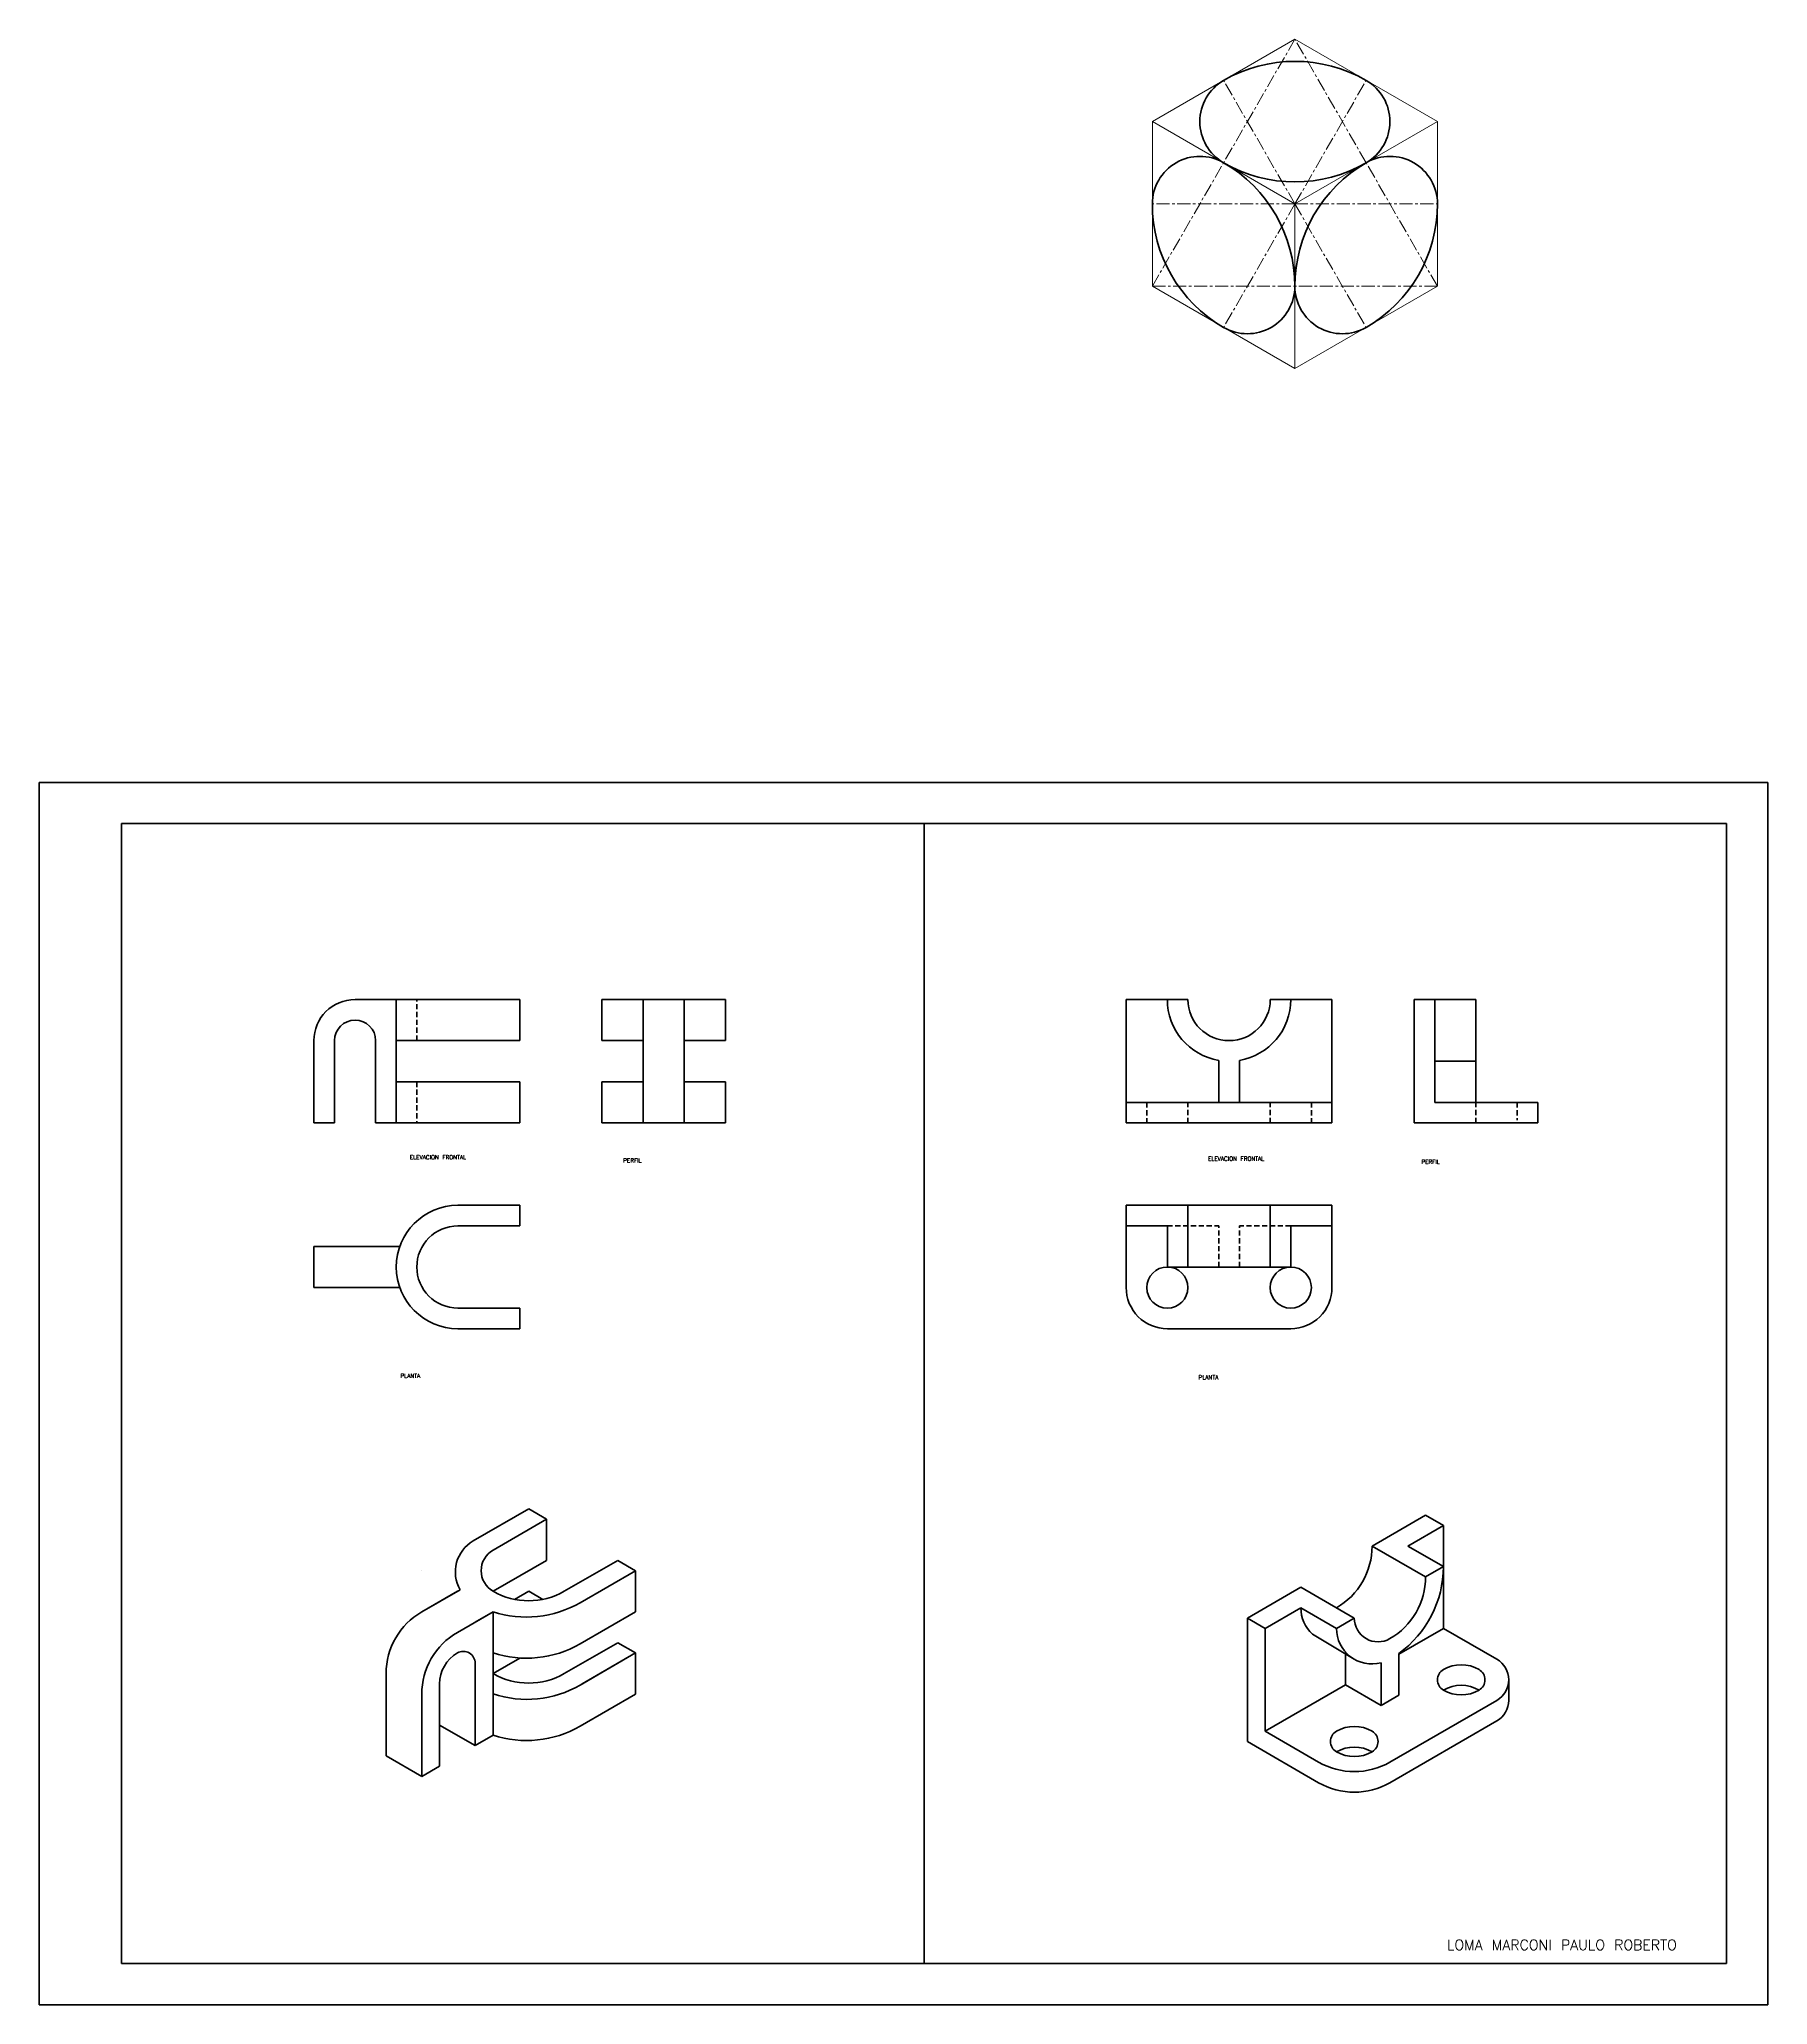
# Model space of a CAD drawing. Header units: millimetres. Extents: x -610 to 6844, y -355 to 774.
# Drawn here: x 0 to 420, y 0 to 477.6 of the extents above; entities that cross this region are included whole.
import ezdxf

# ---------------------------------------------------------------- set-up
doc = ezdxf.new("R2010")
doc.units = ezdxf.units.MM
doc.header["$LTSCALE"] = 0.1
doc.linetypes.add('CENTER', pattern=[50.8, 31.75, -6.35, 6.35, -6.35])
doc.linetypes.add('DASHED', pattern=[19.05, 12.7, -6.35])
for name, color, linetype, lineweight in [('EJES', 1, 'CENTER', 20), ('L1', 2, 'Continuous', 20), ('L2', 4, 'Continuous', 35), ('SEG', 3, 'DASHED', 35)]:
    doc.layers.add(name, color=color, linetype=linetype, lineweight=lineweight)
doc.styles.get("Standard").update_dxf_attribs({"font": 'txt.shx', "height": 1})

msp = doc.modelspace()

# ---------------------------------------------------------------- linework, layer by layer
at = {"layer": 'EJES'}
for p, q in [((305.108, 477.551), (287.788, 447.551)), ((322.429, 447.551), (305.108, 477.551)), ((305.108, 437.551), (287.788, 467.551)), ((305.108, 437.551), (322.429, 467.551)), ((270.467, 417.551), (287.788, 447.551)), ((339.749, 417.551), (322.429, 447.551)), ((305.108, 437.551), (270.467, 437.551)), ((305.108, 437.551), (287.788, 407.551)), ((305.108, 437.551), (339.749, 437.551)), ((305.108, 437.551), (322.429, 407.551)), ((270.467, 417.551), (305.108, 417.551)), ((339.749, 417.551), (305.108, 417.551))]:
    msp.add_line(p, q, dxfattribs=at)
at = {"layer": 'L1'}
for p, q in [((270.467, 457.551), (305.108, 477.551)), ((305.108, 477.551), (339.749, 457.551)), ((305.108, 437.551), (270.467, 457.551)), ((270.467, 457.551), (270.467, 417.551)), ((305.108, 437.551), (270.467, 457.551)), ((339.749, 457.551), (305.108, 437.551)), ((339.749, 417.551), (339.749, 457.551)), ((305.108, 397.551), (305.108, 437.551)), ((270.467, 417.551), (305.108, 397.551)), ((270.467, 417.551), (305.108, 397.551)), ((305.108, 397.551), (339.749, 417.551))]:
    msp.add_line(p, q, dxfattribs=at)
at = {"layer": 'L2'}
for p, q in [((420, 297), (0, 297)), ((0, 297), (0, 0)), ((420, 0), (420, 297)), ((410, 287), (20, 287)), ((20, 287), (20, 10)), ((215, 287), (215, 10)), ((410, 10), (410, 287)), ((116.732, 244.242), (76.732, 244.242)), ((86.732, 214.242), (86.732, 244.242)), ((116.732, 234.242), (116.732, 244.242)), ((166.732, 244.242), (136.732, 244.242)), ((136.732, 244.242), (136.732, 234.242)), ((146.732, 214.242), (146.732, 244.242)), ((156.732, 244.242), (156.732, 214.242)), ((166.732, 234.242), (166.732, 244.242)), ((264.112, 244.242), (264.112, 214.242)), ((264.112, 244.242), (279.112, 244.242)), ((314.112, 244.242), (299.112, 244.242)), ((314.112, 214.242), (314.112, 244.242)), ((349.112, 244.242), (334.112, 244.242)), ((334.112, 244.242), (334.112, 214.242)), ((339.112, 219.242), (339.112, 244.242)), ((349.112, 229.242), (349.112, 244.242)), ((66.732, 234.242), (66.732, 214.242)), ((71.732, 214.242), (71.732, 234.242)), ((81.732, 234.242), (81.732, 214.242)), ((81.732, 234.242), (81.732, 234.242)), ((116.732, 234.242), (86.732, 234.242)), ((146.732, 234.242), (136.732, 234.242)), ((166.732, 234.242), (156.732, 234.242)), ((286.612, 219.242), (286.612, 229.452)), ((291.612, 229.452), (291.612, 219.242)), ((339.112, 229.242), (349.112, 229.242)), ((349.112, 229.242), (349.112, 219.242)), ((86.732, 224.242), (116.732, 224.242)), ((116.732, 224.242), (116.732, 214.242)), ((136.732, 224.242), (146.732, 224.242)), ((136.732, 214.242), (136.732, 224.242)), ((166.732, 224.242), (156.732, 224.242)), ((166.732, 224.242), (166.732, 214.242)), ((264.112, 219.242), (314.112, 219.242)), ((339.112, 219.242), (364.112, 219.242)), ((364.112, 214.242), (364.112, 219.242)), ((66.732, 214.242), (71.732, 214.242)), ((81.732, 214.242), (86.732, 214.242)), ((86.732, 214.242), (116.732, 214.242)), ((136.732, 214.242), (166.732, 214.242)), ((264.112, 214.242), (314.112, 214.242)), ((334.112, 214.242), (364.112, 214.242)), ((116.732, 194.242), (101.732, 194.242)), ((116.732, 194.242), (116.732, 189.242)), ((264.112, 174.242), (264.112, 194.242)), ((264.112, 194.242), (279.112, 194.242)), ((279.112, 194.242), (279.112, 179.242)), ((299.112, 194.242), (279.112, 194.242)), ((314.112, 194.242), (299.112, 194.242)), ((299.112, 194.242), (299.112, 179.242)), ((314.112, 194.242), (314.112, 174.242)), ((116.732, 189.242), (101.732, 189.242)), ((274.112, 189.242), (264.112, 189.242)), ((274.112, 179.242), (274.112, 189.242)), ((304.112, 179.242), (304.112, 189.242)), ((304.112, 189.242), (314.112, 189.242)), ((87.59, 184.242), (66.732, 184.242)), ((66.732, 174.242), (66.732, 184.242)), ((279.112, 179.242), (274.112, 179.242)), ((279.112, 179.242), (299.112, 179.242)), ((299.112, 179.242), (304.112, 179.242)), ((66.732, 174.242), (87.59, 174.242)), ((101.732, 169.242), (116.732, 169.242)), ((116.732, 164.242), (116.732, 169.242)), ((101.732, 164.242), (116.732, 164.242)), ((304.112, 164.242), (274.112, 164.242)), ((105.43, 112.67), (118.919, 120.457)), ((118.919, 120.457), (123.249, 117.957)), ((123.249, 117.957), (110.258, 110.457)), ((123.249, 117.957), (123.249, 107.957)), ((323.871, 111.442), (336.861, 118.942)), ((332.531, 111.442), (341.191, 116.442)), ((341.191, 116.442), (336.861, 118.942)), ((341.191, 91.442), (341.191, 116.442)), ((336.861, 103.942), (323.871, 111.442)), ((341.191, 106.442), (332.531, 111.442)), ((92.938, 105.457), (92.938, 105.457)), ((123.249, 107.957), (110.258, 100.457)), ((123.249, 107.957), (110.258, 100.457)), ((140.569, 107.957), (127.579, 100.457)), ((131.411, 97.67), (144.899, 105.457)), ((144.899, 105.457), (140.569, 107.957)), ((144.899, 105.457), (144.899, 95.457)), ((336.861, 103.942), (341.191, 106.442)), ((341.191, 91.442), (341.191, 106.442)), ((102.26, 100.84), (92.938, 95.457)), ((92.938, 95.457), (101.598, 100.457)), ((115.492, 98.479), (118.919, 100.457)), ((118.919, 100.457), (122.345, 98.479)), ((306.55, 101.442), (293.56, 93.942)), ((319.541, 93.942), (306.55, 101.442)), ((297.89, 91.442), (306.55, 96.442)), ((315.211, 91.442), (306.55, 96.442)), ((110.258, 95.457), (101.598, 90.457)), ((110.258, 95.457), (105.928, 92.957)), ((110.258, 65.457), (110.258, 95.457)), ((144.899, 95.457), (131.411, 87.67)), ((131.411, 87.67), (144.899, 95.457)), ((293.56, 93.942), (293.56, 63.942)), ((293.56, 93.942), (297.89, 91.442)), ((297.89, 91.442), (297.89, 66.442)), ((315.211, 91.442), (319.541, 93.942)), ((341.191, 91.442), (330.366, 85.192)), ((354.182, 83.942), (341.191, 91.442)), ((140.569, 87.957), (127.579, 80.457)), ((144.899, 85.457), (140.569, 87.957)), ((319.541, 83.942), (309.375, 90.044)), ((105.928, 82.957), (105.928, 62.957)), ((116.808, 84.239), (110.258, 80.457)), ((131.411, 77.67), (144.899, 85.457)), ((131.909, 77.957), (144.899, 85.457)), ((144.899, 75.457), (144.899, 85.457)), ((317.376, 77.692), (317.376, 85.714)), ((326.036, 83.057), (326.036, 72.692)), ((330.366, 75.192), (330.366, 85.34)), ((84.277, 60.457), (84.277, 80.457)), ((97.268, 57.957), (97.268, 77.957)), ((297.89, 66.442), (317.376, 77.692)), ((326.036, 72.692), (317.376, 77.692)), ((357.068, 73.942), (357.068, 78.942)), ((92.938, 75.457), (92.938, 55.457)), ((92.938, 75.457), (92.938, 70.457)), ((131.411, 67.67), (144.899, 75.457)), ((326.036, 72.692), (330.366, 75.192)), ((328.201, 58.942), (354.182, 73.942)), ((105.928, 62.957), (97.268, 67.957)), ((354.182, 68.942), (328.201, 53.942)), ((105.928, 62.957), (110.258, 65.457)), ((293.56, 63.942), (310.88, 53.942)), ((310.88, 58.942), (297.89, 66.442)), ((92.938, 55.457), (84.277, 60.457)), ((92.938, 55.457), (97.268, 57.957)), ((20, 10), (410, 10)), ((0, 0), (420, 0))]:
    msp.add_line(p, q, dxfattribs=at)
for points in [[(322.429, 447.551, 0.5773503), (322.429, 467.551, 0.2679492), (287.788, 467.551, 0.5773503), (287.788, 447.551, 0.2679492), (322.429, 447.551, 0.5773503)], [(305.108, 417.551, 0.5773503), (322.429, 407.551, 0.2679492), (339.749, 437.551, 0.5773503), (322.429, 447.551, 0.2679492), (305.108, 417.551, 1.7320508)], [(81.732, 234.242, 1), (71.732, 234.242, 1)], [(264.112, 174.242, 0.4142136), (274.112, 164.242, 1)], [(304.112, 164.242, 0.4142136), (314.112, 174.242, -1)], [(105.43, 112.67, 0.4142136), (102.26, 100.84, 0.4142136)], [(110.258, 110.457, 0.5773503), (110.258, 100.457, 0.5773503)], [(315.211, 96.442, 0.5773503), (315.211, 96.442, 0.2679492), (323.871, 111.442, 1.7320508)], [(330.366, 85.34, 0.2415314), (341.191, 106.442)], [(110.258, 100.457, 0.2679492), (127.579, 100.457, 1.7320508)], [(319.541, 93.942, 0.5773503), (328.201, 88.942, 0.2679492), (336.861, 103.942, 1.7320508)], [(110.258, 95.457, 0.2110446), (131.411, 97.67, -0.5773503)], [(306.55, 96.442, 0.2108798), (309.375, 90.044, 0.2108798)], [(92.938, 95.457, 0.2679492), (84.277, 80.457, 1.7320508)], [(315.211, 91.442, 0.4903144), (326.036, 83.057, 0.4903144)], [(101.598, 90.457, 0.2679492), (92.938, 75.457, 1.7320508)], [(110.258, 85.504, 0.2139685), (131.411, 87.67, -0.5773503)], [(101.598, 85.457, 0.2679492), (97.268, 77.957, 1.7320508)], [(105.928, 82.957, 0.5773503), (101.598, 85.457, 0.5773503)], [(341.191, 81.442, 0.5773503), (341.191, 76.442, 0.2679492), (349.852, 76.442, 0.5773503), (349.852, 81.442, 0.2679492), (341.191, 81.442, 0.5773503)], [(354.182, 73.942, 0.5773503), (354.182, 83.942, 0.5773503)], [(110.258, 80.457, 0.2679492), (127.579, 80.457, 1.7320508)], [(110.258, 75.504, 0.2139685), (131.411, 77.67, -0.5773503)], [(349.852, 76.442, 0.2679492), (341.191, 76.442)], [(354.182, 68.942, 0.2679492), (357.068, 73.942, 0.2679492)], [(110.258, 65.504, 0.2139685), (131.411, 67.67, -0.5773503)], [(315.211, 66.442, 0.5773503), (315.211, 61.442, 0.2679492), (323.871, 61.442, 0.5773503), (323.871, 66.442, 0.2679492), (315.211, 66.442, 0.5773503)], [(323.871, 61.442, 0.2679492), (315.211, 61.442)], [(310.88, 58.942, 0.2679492), (328.201, 58.942, 1.7320508)], [(310.88, 53.942, 0.2679492), (328.201, 53.942, 1.7320508)]]:
    msp.add_lwpolyline(points, format="xyb", dxfattribs=at)
at = {"layer": 'L2', "linetype": 'Continuous'}
msp.add_lwpolyline([(287.788, 407.551, 0.5773503), (305.108, 417.551, 0.2679492), (287.788, 447.551, 0.5773503), (270.467, 437.551, 0.2679492), (287.788, 407.551, 1.7320508)], format="xyb", dxfattribs=at)
at = {"layer": 'L2'}
msp.add_lwpolyline([(315.211, 91.442), (315.211, 91.442)], close=True, dxfattribs=at)
for centre in [(274.112, 174.242), (304.112, 174.242)]:
    msp.add_circle(centre, 5, dxfattribs=at)
for centre, radius, start, end in [((76.732, 234.242), 10, 90, 180), ((289.112, 244.242), 15, 180, 260.40593), ((289.112, 244.242), 10, 180, 0), ((289.112, 244.242), 15, 279.59407, 0), ((101.732, 179.242), 15, 90, 270), ((101.732, 179.242), 10, 90, 270)]:
    msp.add_arc(centre, radius, start, end, dxfattribs=at)
at = {"layer": 'SEG'}
for p, q in [((91.732, 234.242), (91.732, 244.242)), ((91.732, 224.242), (91.732, 214.242)), ((269.112, 219.242), (269.112, 214.242)), ((279.112, 214.242), (279.112, 219.242)), ((299.112, 214.242), (299.112, 219.242)), ((309.112, 219.242), (309.112, 214.242)), ((349.112, 214.242), (349.112, 219.242)), ((359.112, 219.242), (359.112, 214.912)), ((274.112, 189.242), (286.612, 189.242)), ((286.612, 179.242), (286.612, 189.242)), ((291.612, 179.242), (291.612, 189.242)), ((304.112, 189.242), (291.612, 189.242))]:
    msp.add_line(p, q, dxfattribs=at)

# ---------------------------------------------------------------- texts
at = {"linetype": 'ByBlock', "insert": (320.432, 15.761), "char_height": 2.5, "width": 106.57297, "attachment_point": 1}
msp.add_mtext('\\pi21.62;LOMA MARCONI PAULO ROBERTO', dxfattribs=at)
at = {"layer": 'L2', "linetype": 'ByBlock', "char_height": 1, "width": 17.15623, "attachment_point": 1}
for s, insert in [('ELEVACION FRONTAL', (90.05, 206.424)), ('PERFIL', (141.9, 205.645)), ('ELEVACION FRONTAL', (283.997, 206.074)), ('PERFIL', (335.847, 205.295)), ('PLANTA', (87.762, 153.299)), ('PLANTA', (281.709, 152.949))]:
    msp.add_mtext(s, dxfattribs=dict(at, insert=insert))

doc.saveas('drawing.dxf')
